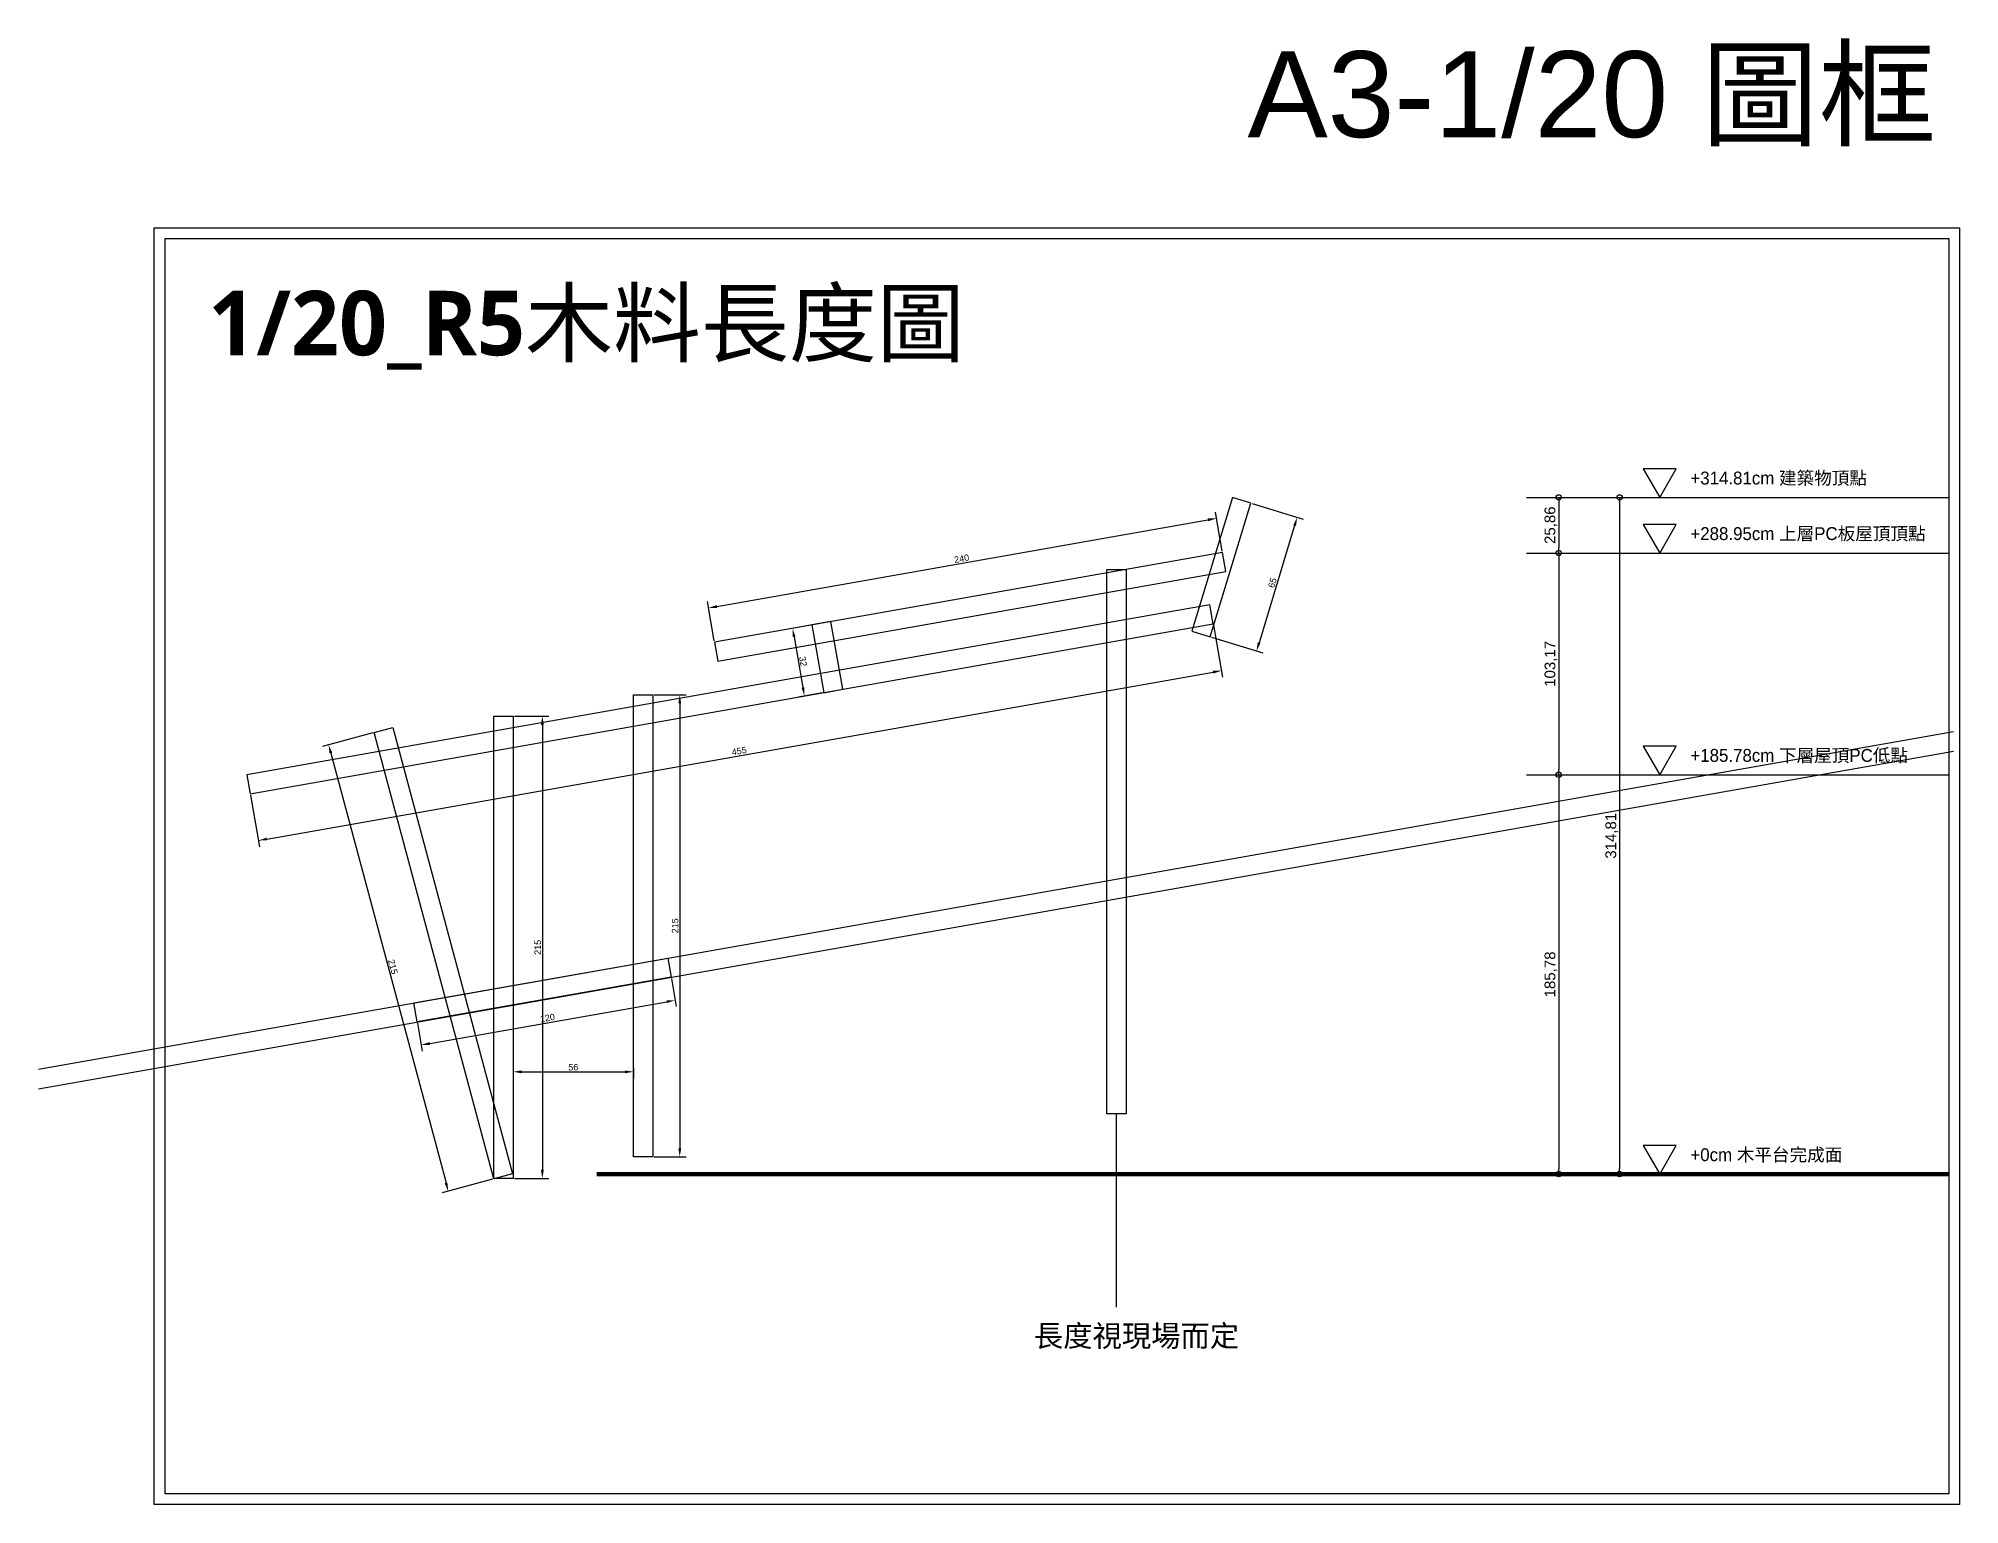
# Model space of a CAD drawing. Header units: millimetres. Extents: x -2666 to 6286, y -11880 to 4849.
# Drawn here: x 3957 to 4851, y -7678 to -6995 of the extents above; entities that cross this region are included whole.
import ezdxf

# ---------------------------------------------------------------- set-up
doc = ezdxf.new("R2010")
doc.units = ezdxf.units.MM
for name, color, linetype in [('0-rib1', 6, 'Continuous'), ('dim', 244, 'Continuous'), ('木平台完成面', 3, 'Continuous')]:
    doc.layers.add(name, color=color, linetype=linetype)
doc.layers.add('default', color=11, linetype='Continuous', plot=False)
doc.styles.get("Standard").update_dxf_attribs({"font": 'arial.ttf'})
doc.dimstyles.new('ISO-25', dxfattribs={"dimtxt": 5, "dimasz": 2.5, "dimexe": 3, "dimexo": 0.625, "dimtad": 1, "dimtxsty": 'Standard', "dimblk": 'ORIGIN', "dimcen": 2.5, "dimadec": 0, "dimazin": 0, "dimtfac": 1, "dimtmove": 1, "dimatfit": 1, "dimldrblk": 'ORIGIN', "dimfxl": 0, "dimarcsym": 0})
doc.dimstyles.new('短柱', dxfattribs={"dimtxt": 3, "dimasz": 4, "dimexe": 3, "dimexo": 0.625, "dimtad": 1, "dimtxsty": 'Standard', "dimcen": 2.5, "dimadec": 0, "dimazin": 0, "dimtfac": 1, "dimtmove": 1, "dimatfit": 1, "dimldrblk": 'ORIGIN', "dimfxl": 0, "dimarcsym": 0})

msp = doc.modelspace()

# ---------------------------------------------------------------- texts
at = {"layer": 'default', "insert": (4519.385, -7001.43), "char_height": 40, "attachment_point": 1}
msp.add_mtext_dynamic_manual_height_columns('A3-1/20 {\\fPMingLiU|b0|i0|c136|p18;圖框}', width=430.53379, gutter_width=12.5, heights=[0], dxfattribs=at)
at = {"layer": 'dim', "attachment_point": 1}
for s, width, heights, insert, char_height in [('{\\fMicrosoft JhengHei|b1|i0|c136|p34;1/20_R5木料長度圖}', 430.53379, [0], (4035.804, -7112.91), 30), ('{\\fPMingLiU|b0|i0|c136|p18;長度視現場而定}', 131.92841, [29.066], (4419.947, -7594.076), 10)]:
    msp.add_mtext_dynamic_manual_height_columns(s, width=width, gutter_width=12.5, heights=heights, dxfattribs=dict(at, insert=insert, char_height=char_height))
at = {"layer": '木平台完成面', "char_height": 6, "attachment_point": 1}
for s, insert in [('{\\fPMingLiU|b0|i0|c136|p18;+314.81cm 建築物頂點}', (4725.411, -7197.007)), ('{\\fPMingLiU|b0|i0|c136|p18;+288.95cm 上層PC板屋頂頂點}', (4725.411, -7222.865)), ('{\\fPMingLiU|b0|i0|c136|p18;+185.78cm 下層屋頂PC低點}', (4725.411, -7326.035)), ('{\\fPMingLiU|b0|i0|c136|p18;+0cm 木平台完成面}', (4725.411, -7511.814))]:
    msp.add_mtext_dynamic_manual_height_columns(s, width=202.4063, gutter_width=12.5, heights=[0], dxfattribs=dict(at, insert=insert))

# ---------------------------------------------------------------- blocks, each defined once
blk = doc.blocks.new('_Origin')
at = {"color": 0, "linetype": 'ByBlock', "lineweight": -2}
blk.add_line((0, 0), (-1, 0), dxfattribs=at)
blk.add_circle((0, 0), 0.5, dxfattribs=at)
blk = doc.blocks.new('*D503')
at = {"layer": 'Defpoints', "color": 0}
for p in [(4649.15, -7209.02), (4649.15, -7234.88), (4664.15, -7234.88)]:
    blk.add_point(p, dxfattribs=at)
at = {"layer": 'dim', "color": 0, "lineweight": -2}
for p, q in [((4649.77, -7209.02), (4667.15, -7209.02)), ((4664.15, -7211.52), (4664.15, -7232.38)), ((4649.77, -7234.88), (4667.15, -7234.88))]:
    blk.add_line(p, q, dxfattribs=at)
at = {"layer": 'dim', "color": 0, "lineweight": -2, "xscale": 2.5, "yscale": 2.5, "zscale": 2.5}
for p, rotation in [((4664.15, -7209.02), 90), ((4664.15, -7234.88), 270)]:
    blk.add_blockref('_Origin', p, dxfattribs=dict(at, rotation=rotation))
at = {"layer": 'dim', "color": 0, "insert": (4660.52, -7221.95), "char_height": 5, "attachment_point": 5, "rotation": 90}
blk.add_mtext('25,86', dxfattribs=at)
blk = doc.blocks.new('*D504')
at = {"layer": 'Defpoints', "color": 0}
for p in [(4649.15, -7234.88), (4649.15, -7338.05), (4664.15, -7338.05)]:
    blk.add_point(p, dxfattribs=at)
at = {"layer": 'dim', "color": 0, "lineweight": -2}
for p, q in [((4649.77, -7234.88), (4667.15, -7234.88)), ((4664.15, -7237.38), (4664.15, -7335.55)), ((4649.77, -7338.05), (4667.15, -7338.05))]:
    blk.add_line(p, q, dxfattribs=at)
at = {"layer": 'dim', "color": 0, "lineweight": -2, "xscale": 2.5, "yscale": 2.5, "zscale": 2.5}
for p, rotation in [((4664.15, -7234.88), 90), ((4664.15, -7338.05), 270)]:
    blk.add_blockref('_Origin', p, dxfattribs=dict(at, rotation=rotation))
at = {"layer": 'dim', "color": 0, "insert": (4660.52, -7286.46), "char_height": 5, "attachment_point": 5, "rotation": 90}
blk.add_mtext('103,17', dxfattribs=at)
blk = doc.blocks.new('*D505')
at = {"layer": 'Defpoints', "color": 0}
for p in [(4649.15, -7338.05), (4649.15, -7523.83), (4664.15, -7523.83)]:
    blk.add_point(p, dxfattribs=at)
at = {"layer": 'dim', "color": 0, "lineweight": -2}
for p, q in [((4649.77, -7338.05), (4667.15, -7338.05)), ((4664.15, -7340.55), (4664.15, -7521.33)), ((4649.77, -7523.83), (4667.15, -7523.83))]:
    blk.add_line(p, q, dxfattribs=at)
at = {"layer": 'dim', "color": 0, "lineweight": -2, "xscale": 2.5, "yscale": 2.5, "zscale": 2.5}
for p, rotation in [((4664.15, -7338.05), 90), ((4664.15, -7523.83), 270)]:
    blk.add_blockref('_Origin', p, dxfattribs=dict(at, rotation=rotation))
at = {"layer": 'dim', "color": 0, "insert": (4660.52, -7430.94), "char_height": 5, "attachment_point": 5, "rotation": 90}
blk.add_mtext('185,78', dxfattribs=at)
blk = doc.blocks.new('*D502')
at = {"layer": 'Defpoints', "color": 0}
for p in [(4649.15, -7209.02), (4649.77, -7523.83), (4692.47, -7523.83)]:
    blk.add_point(p, dxfattribs=at)
at = {"layer": 'dim', "color": 0, "lineweight": -2}
for p, q in [((4649.77, -7209.02), (4695.47, -7209.02)), ((4692.47, -7211.52), (4692.47, -7521.33)), ((4650.4, -7523.83), (4695.47, -7523.83))]:
    blk.add_line(p, q, dxfattribs=at)
at = {"layer": 'dim', "color": 0, "lineweight": -2, "xscale": 2.5, "yscale": 2.5, "zscale": 2.5}
for p, rotation in [((4692.47, -7209.02), 90), ((4692.47, -7523.83), 270)]:
    blk.add_blockref('_Origin', p, dxfattribs=dict(at, rotation=rotation))
at = {"layer": 'dim', "color": 0, "insert": (4688.84, -7366.43), "char_height": 5, "attachment_point": 5, "rotation": 90}
blk.add_mtext('314,81', dxfattribs=at)
blk = doc.blocks.new('*D510')
at = {"layer": 'Defpoints', "color": 0}
for p in [(4520.89, -7211.7), (4502, -7273.89), (4523.54, -7280.44)]:
    blk.add_point(p, dxfattribs=at)
at = {"layer": 'dim', "color": 0, "lineweight": -2}
for p, q in [((4521.49, -7211.88), (4545.31, -7219.12)), ((4541.27, -7222.07), (4524.7, -7276.61)), ((4502.59, -7274.08), (4526.41, -7281.31))]:
    blk.add_line(p, q, dxfattribs=at)
at = {"layer": 'dim', "color": 0}
for points in [[(4540.64, -7221.88), (4541.91, -7222.27), (4542.44, -7218.25)], [(4524.07, -7276.42), (4525.34, -7276.81), (4523.54, -7280.44)]]:
    blk.add_solid(points, dxfattribs=at)
at = {"layer": 'dim', "color": 0, "insert": (4530.93, -7248.72), "char_height": 3, "attachment_point": 5, "rotation": 73.1}
blk.add_mtext('65', dxfattribs=at)
blk = doc.blocks.new('*D511')
at = {"layer": 'Defpoints', "color": 0}
for p in [(4504.89, -7218.78), (4507.69, -7234.65), (4271.33, -7276.33)]:
    blk.add_point(p, dxfattribs=at)
at = {"layer": 'dim', "color": 0, "lineweight": -2}
for p, q in [((4272.47, -7259.76), (4500.95, -7219.48)), ((4507.58, -7234.04), (4504.37, -7215.83)), ((4271.22, -7275.71), (4268.01, -7257.5))]:
    blk.add_line(p, q, dxfattribs=at)
at = {"layer": 'dim', "color": 0}
for points in [[(4500.83, -7218.82), (4501.06, -7220.13), (4504.89, -7218.78)], [(4272.36, -7259.11), (4272.59, -7260.42), (4268.53, -7260.46)]]:
    blk.add_solid(points, dxfattribs=at)
at = {"layer": 'dim', "color": 0, "insert": (4386.34, -7237.49), "char_height": 3, "attachment_point": 5, "rotation": 10}
blk.add_mtext('240', dxfattribs=at)
blk = doc.blocks.new('*D512')
at = {"layer": 'Defpoints', "color": 0}
for p in [(4503.39, -7267.9), (4507.23, -7289.63), (4055.31, -7346.91)]:
    blk.add_point(p, dxfattribs=at)
at = {"layer": 'dim', "color": 0, "lineweight": -2}
for p, q in [((4503.5, -7268.52), (4507.75, -7292.59)), ((4063.08, -7367.95), (4503.29, -7290.33)), ((4055.42, -7347.53), (4059.66, -7371.6))]:
    blk.add_line(p, q, dxfattribs=at)
at = {"layer": 'dim', "color": 0}
for points in [[(4503.17, -7289.67), (4503.4, -7290.98), (4507.23, -7289.63)], [(4062.96, -7367.29), (4063.19, -7368.6), (4059.14, -7368.64)]]:
    blk.add_solid(points, dxfattribs=at)
at = {"layer": 'dim', "color": 0, "insert": (4282.81, -7327.02), "char_height": 3, "attachment_point": 5, "rotation": 10}
blk.add_mtext('455', dxfattribs=at)
blk = doc.blocks.new('*D513')
at = {"layer": 'Defpoints', "color": 0}
for p in [(4113.01, -7318.42), (4168.65, -7526.09), (4147.44, -7531.77)]:
    blk.add_point(p, dxfattribs=at)
at = {"layer": 'dim', "color": 0, "lineweight": -2}
for p, q in [((4112.4, -7318.58), (4088.9, -7324.88)), ((4092.83, -7327.96), (4146.41, -7527.91)), ((4168.05, -7526.25), (4144.55, -7532.55))]:
    blk.add_line(p, q, dxfattribs=at)
at = {"layer": 'dim', "color": 0}
for points in [[(4093.48, -7327.79), (4092.19, -7328.14), (4091.8, -7324.1)], [(4147.05, -7527.74), (4145.76, -7528.08), (4147.44, -7531.77)]]:
    blk.add_solid(points, dxfattribs=at)
at = {"layer": 'dim', "color": 0, "insert": (4121.7, -7427.38), "char_height": 3, "attachment_point": 5, "rotation": 285}
blk.add_mtext('215', dxfattribs=at)
blk = doc.blocks.new('*D514')
at = {"layer": 'Defpoints', "color": 0}
for p in [(4177.62, -7310.83), (4177.62, -7525.83), (4191.24, -7525.83)]:
    blk.add_point(p, dxfattribs=at)
at = {"layer": 'dim', "color": 0, "lineweight": -2}
for p, q in [((4178.25, -7310.83), (4194.24, -7310.83)), ((4191.24, -7314.83), (4191.24, -7521.83)), ((4178.25, -7525.83), (4194.24, -7525.83))]:
    blk.add_line(p, q, dxfattribs=at)
at = {"layer": 'dim', "color": 0}
for points in [[(4190.57, -7314.83), (4191.9, -7314.83), (4191.24, -7310.83)], [(4190.57, -7521.83), (4191.9, -7521.83), (4191.24, -7525.83)]]:
    blk.add_solid(points, dxfattribs=at)
at = {"layer": 'dim', "color": 0, "insert": (4189.08, -7418.33), "char_height": 3, "attachment_point": 5, "rotation": 90}
blk.add_mtext('215', dxfattribs=at)
blk = doc.blocks.new('*D515')
at = {"layer": 'Defpoints', "color": 0}
for p in [(4242.62, -7300.83), (4242.62, -7515.83), (4255.17, -7515.83)]:
    blk.add_point(p, dxfattribs=at)
at = {"layer": 'dim', "color": 0, "lineweight": -2}
for p, q in [((4243.25, -7300.83), (4258.17, -7300.83)), ((4255.17, -7304.83), (4255.17, -7511.83)), ((4243.25, -7515.83), (4258.17, -7515.83))]:
    blk.add_line(p, q, dxfattribs=at)
at = {"layer": 'dim', "color": 0}
for points in [[(4254.51, -7304.83), (4255.84, -7304.83), (4255.17, -7300.83)], [(4254.51, -7511.83), (4255.84, -7511.83), (4255.17, -7515.83)]]:
    blk.add_solid(points, dxfattribs=at)
at = {"layer": 'dim', "color": 0, "insert": (4253.02, -7408.33), "char_height": 3, "attachment_point": 5, "rotation": 90}
blk.add_mtext('215', dxfattribs=at)
blk = doc.blocks.new('*D516')
at = {"layer": 'Defpoints', "color": 0}
for p in [(4316.63, -7268.34), (4313.2, -7301.44), (4322.19, -7299.85)]:
    blk.add_point(p, dxfattribs=at)
at = {"layer": 'dim', "color": 0, "lineweight": -2}
for p, q in [((4316.02, -7268.45), (4304.69, -7270.45)), ((4308.34, -7273.86), (4312.51, -7297.5)), ((4321.57, -7299.96), (4310.25, -7301.96))]:
    blk.add_line(p, q, dxfattribs=at)
at = {"layer": 'dim', "color": 0}
for points in [[(4309, -7273.75), (4307.68, -7273.98), (4307.65, -7269.93)], [(4313.16, -7297.38), (4311.85, -7297.62), (4313.2, -7301.44)]]:
    blk.add_solid(points, dxfattribs=at)
at = {"layer": 'dim', "color": 0, "insert": (4312.55, -7285.31), "char_height": 3, "attachment_point": 5, "rotation": 280}
blk.add_mtext('32', dxfattribs=at)
blk = doc.blocks.new('*D548')
at = {"layer": 'Defpoints', "color": 0}
for p in [(4251.16, -7432.2), (4253.05, -7442.91), (4132.98, -7453.04)]:
    blk.add_point(p, dxfattribs=at)
at = {"layer": 'dim', "color": 0, "lineweight": -2}
for p, q in [((4251.27, -7432.81), (4253.57, -7445.87)), ((4138.81, -7463.06), (4249.11, -7443.61)), ((4133.09, -7453.65), (4135.39, -7466.71))]:
    blk.add_line(p, q, dxfattribs=at)
at = {"layer": 'dim', "color": 0}
for points in [[(4248.99, -7442.95), (4249.22, -7444.26), (4253.05, -7442.91)], [(4138.69, -7462.4), (4138.93, -7463.71), (4134.87, -7463.75)]]:
    blk.add_solid(points, dxfattribs=at)
at = {"layer": 'dim', "color": 0, "insert": (4193.58, -7451.21), "char_height": 3, "attachment_point": 5, "rotation": 10}
blk.add_mtext('120', dxfattribs=at)
blk = doc.blocks.new('*D549')
at = {"layer": 'Defpoints', "color": 0}
for p in [(4177.62, -7473.78), (4233.62, -7473.78), (4233.62, -7476.24)]:
    blk.add_point(p, dxfattribs=at)
at = {"layer": 'dim', "color": 0, "lineweight": -2}
for p, q in [((4177.62, -7474.4), (4177.62, -7479.24)), ((4181.62, -7476.24), (4229.62, -7476.24)), ((4233.62, -7474.4), (4233.62, -7479.24))]:
    blk.add_line(p, q, dxfattribs=at)
at = {"layer": 'dim', "color": 0}
for points in [[(4181.62, -7475.58), (4181.62, -7476.91), (4177.62, -7476.24)], [(4229.62, -7475.58), (4229.62, -7476.91), (4233.62, -7476.24)]]:
    blk.add_solid(points, dxfattribs=at)
at = {"layer": 'dim', "color": 0, "insert": (4205.62, -7474.09), "char_height": 3, "attachment_point": 5}
blk.add_mtext('56', dxfattribs=at)

# ---------------------------------------------------------------- dimensions: what is measured, and where the dimension line sits
at = {"layer": 'dim'}
for p1, p2, distance, picture, middle in [((4520.891, -7211.701), (4501.995, -7273.894), 22.519, '*D510', (4530.926, -7248.717)), ((4271.332, -7276.328), (4507.686, -7234.653), 16.117, '*D511', (4386.336, -7237.494)), ((4055.307, -7346.913), (4503.395, -7267.903), -22.064, '*D512', (4282.809, -7327.019)), ((4316.633, -7268.34), (4322.19, -7299.854), -9.126, '*D516', (4312.549, -7285.307)), ((4242.62, -7300.829), (4242.62, -7515.829), 12.553, '*D515', (4253.017, -7408.329)), ((4177.62, -7310.833), (4177.62, -7525.833), 13.617, '*D514', (4189.08, -7418.333)), ((4113.008, -7318.417), (4168.654, -7526.091), -21.958, '*D513', (4121.704, -7427.379)), ((4132.981, -7453.037), (4251.158, -7432.199), -10.879, '*D548', (4193.584, -7451.208)), ((4177.62, -7473.776), (4233.62, -7473.776), -2.466, '*D549', (4205.62, -7474.085))]:
    dim = msp.add_aligned_dim(p1=p1, p2=p2, distance=distance, dimstyle='短柱', dxfattribs=at)
    dim.commit()
    dim.dimension.update_dxf_attribs({"geometry": picture, "text_midpoint": middle})
for base, p1, p2, picture, middle in [((4664.149, -7234.88), (4649.149, -7209.021), (4649.149, -7234.88), '*D503', (4660.519, -7221.951)), ((4692.469, -7523.829), (4649.149, -7209.021), (4649.774, -7523.829), '*D502', (4688.839, -7366.425)), ((4664.149, -7338.05), (4649.149, -7234.88), (4649.149, -7338.05), '*D504', (4660.519, -7286.465)), ((4664.149, -7523.829), (4649.149, -7338.05), (4649.149, -7523.829), '*D505', (4660.519, -7430.939))]:
    dim = msp.add_linear_dim(base=base, p1=p1, p2=p2, angle=90, dimstyle='ISO-25', dxfattribs=at)
    dim.commit()
    dim.dimension.update_dxf_attribs({"geometry": picture, "text_midpoint": middle})

# ---------------------------------------------------------------- linework, layer by layer
at = {"layer": '0-rib1'}
for points in [[(4493.384, -7271.277), (4501.995, -7273.894), (4520.891, -7211.701), (4512.28, -7209.084)], [(4271.332, -7276.328), (4272.895, -7285.192), (4509.249, -7243.516), (4507.686, -7234.653)], [(4453.82, -7495.829), (4453.82, -7242.59), (4462.82, -7242.59), (4462.82, -7495.829)], [(4053.744, -7338.05), (4055.307, -7346.913), (4503.395, -7267.903), (4501.832, -7259.04)], [(4325.497, -7266.778), (4316.633, -7268.34), (4322.19, -7299.854), (4331.053, -7298.291)], [(4233.62, -7515.829), (4233.62, -7300.829), (4242.62, -7300.829), (4242.62, -7515.829)], [(4168.62, -7525.833), (4168.62, -7310.833), (4177.62, -7310.833), (4177.62, -7525.833)], [(4168.654, -7526.091), (4113.008, -7318.417), (4121.701, -7316.088), (4177.348, -7523.762)]]:
    msp.add_lwpolyline(points, close=True, dxfattribs=at)
msp.add_lwpolyline([(4132.981, -7453.037), (4131.419, -7444.174), (4249.596, -7423.336), (4251.158, -7432.199), (4132.981, -7453.037)], dxfattribs=at)
at = {"layer": 'default'}
for p, q in [((3956.761, -7474.971), (4847.761, -7317.863)), ((3956.761, -7484.11), (4847.761, -7327.002))]:
    msp.add_line(p, q, dxfattribs=at)
for points in [[(4010.66, -7083.565), (4850.66, -7083.565), (4850.66, -7677.565), (4010.66, -7677.565)], [(4015.66, -7088.565), (4845.66, -7088.565), (4845.66, -7672.565), (4015.66, -7672.565)]]:
    msp.add_lwpolyline(points, close=True, dxfattribs=at)
at = {"layer": 'dim'}
msp.add_line((4458.32, -7585.699), (4458.32, -7495.829), dxfattribs=at)
for points in [[(4649.149, -7209.021), (4845.66, -7209.021)], [(4649.149, -7234.88), (4845.66, -7234.88)], [(4649.149, -7338.05), (4845.66, -7338.05)]]:
    msp.add_lwpolyline(points, dxfattribs=at)
at = {"layer": '木平台完成面'}
for points in [[(4711.125, -7209.021), (4718.766, -7195.787), (4703.484, -7195.787)], [(4711.125, -7234.88), (4718.766, -7221.646), (4703.484, -7221.646)], [(4711.125, -7338.05), (4718.766, -7324.815), (4703.484, -7324.815)], [(4711.125, -7523.829), (4718.766, -7510.594), (4703.484, -7510.594)]]:
    msp.add_lwpolyline(points, close=True, dxfattribs=at)
at = {"layer": '木平台完成面', "const_width": 2}
msp.add_lwpolyline([(4845.66, -7523.829), (4216.559, -7523.829)], dxfattribs=at)

msp.set_redraw_order([(e.dxf.handle, doc.entitydb.next_handle()) for e in msp.query("TEXT MTEXT ATTDEF DIMENSION ARC_DIMENSION")])  # texts and dimensions are drawn at this point

doc.saveas('drawing.dxf')
